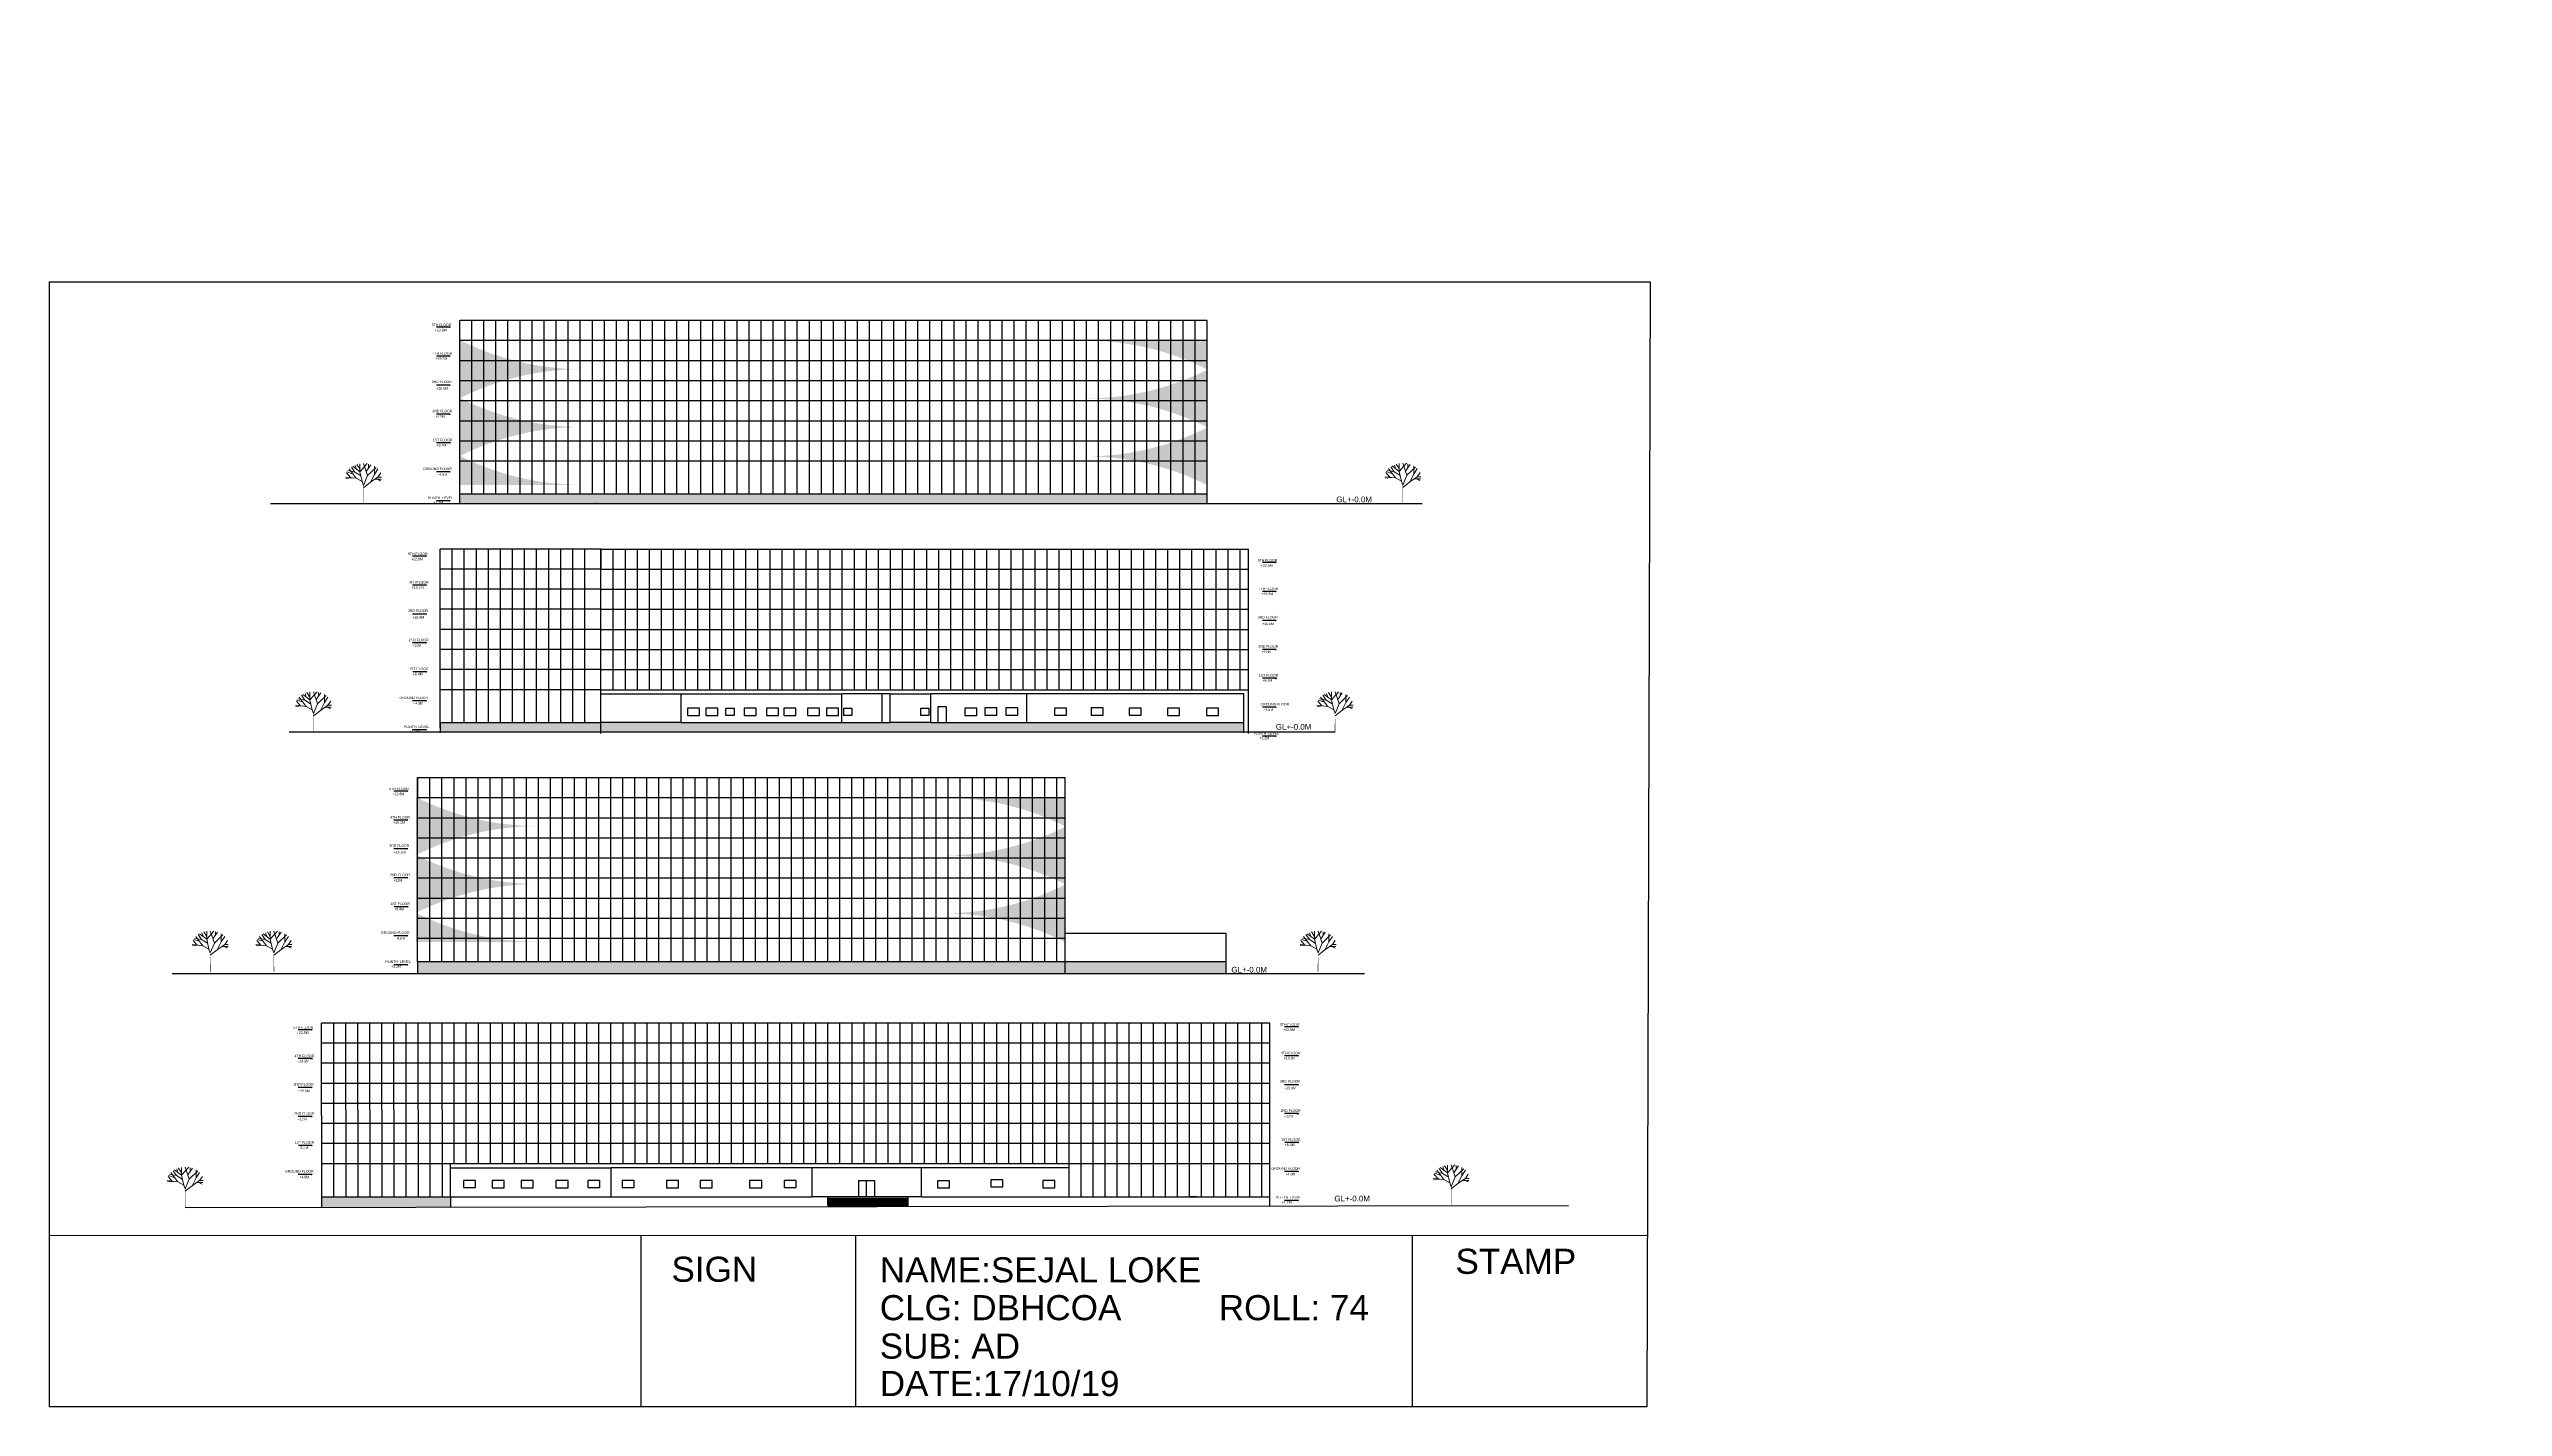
# Model space of a CAD drawing. Header units: millimetres. Extents: x 587797 to 2274247, y 1711 to 439204.
# Drawn here: x 693798 to 999141, y 1711 to 170647 of the extents above; entities that cross this region are included whole.
import ezdxf

# ---------------------------------------------------------------- set-up
doc = ezdxf.new("R2010")
doc.units = ezdxf.units.MM
doc.layers.add('finiture', color=7, linetype='Continuous', lineweight=20)
doc.styles.get("Standard").update_dxf_attribs({"font": 'arial.ttf'})

# ---------------------------------------------------------------- blocks, each defined once
blk = doc.blocks.new('02ETRE03')
for p, q in [((-1.93, 9.47), (-2.67, 10.93)), ((-0.8, 9.6), (-2.4, 11.2)), ((-1.87, 11.47), (-1.6, 10.4)), ((-0.8, 10.4), (-1.46, 11.72)), ((-0.8, 9.6), (0.8, 12)), ((-0.8, 9.6), (-0.8, 11.92)), ((0.9, 8.45), (0, 12)), ((0.6, 9.67), (1.6, 11.67)), ((1.13, 11.8), (1.13, 10.88)), ((2.4, 8.8), (2.4, 11.2)), ((-1.62, 7.65), (-4, 8)), ((-2.53, 7.78), (-3.94, 7.6)), ((-2.9, 7.85), (-3.81, 9.22)), ((-2.45, 8.96), (-3.67, 9.53)), ((-1.93, 9.47), (-3.47, 9.93)), ((-1.62, 7.65), (-3.2, 10.4)), ((-0.64, 8.45), (-1.93, 9.47)), ((-0.3, 6.65), (-1.62, 7.65)), ((-0.3, 6.65), (-0.8, 9.6)), ((0, 5.54), (-0.3, 6.65)), ((0, 5.54), (0.9, 8.45)), ((0, 4.87), (1.52, 6.49)), ((0.9, 8.45), (2.8, 10.84)), ((1.52, 6.49), (2.4, 8.8)), ((1.52, 6.49), (3.2, 8)), ((2.4, 8.8), (3.2, 10.4)), ((2.64, 7.42), (3.93, 7.4)), ((3.2, 8), (3.81, 9.22)), ((3.2, 8), (4, 8)), ((3.2, 7.37), (3.8, 6.93))]:
    blk.add_line(p, q)
blk.add_lwpolyline([(0, 0, 0.133, 0.0333, 0), (0, 5.54, 0.0333, 0.0333, 0)], format="xyseb")

msp = doc.modelspace()

# ---------------------------------------------------------------- hatches: boundary and pattern name
h = msp.add_hatch()
h.set_pattern_fill('AR-SAND', color=256, scale=21)
h.set_pattern_definition([(37.5, (2622892.4, -865534), (-33.60066, 1027.7678), [0, -810.768, 0, -906.78, 0, -866.775]), (7.5, (2622892.4, -865534), (943.9989, 1505.3327), [0, -437.388, 0, -730.758, 0, -280.035]), (327.5, (2622236.4, -865534), (1661.08398, 3.0181), [0, -266.7, 0, -960.12, 0, -1253.49]), (317.5, (2622236.4, -865534), (1603.46855, 468.1516), [0, -133.35, 0, -629.412, 0, -720.09])])
h.paths.add_polyline_path([(842464.694, 86846.679), (815464.694, 86846.679), (803464.694, 86846.679), (798464.694, 86846.679), (797464.694, 86846.679), (792464.694, 86846.679), (787464.694, 86846.679), (782464.694, 86846.679), (779464.694, 86846.679), (777464.694, 86846.679), (772464.694, 86846.679), (762464.694, 86846.679), (742464.694, 86846.679), (742464.694, 85589.732), (842464.694, 85589.732)])
h.paths.add_polyline_path([(856589.385, 147345.694), (861384.083, 147345.694), (861384.083, 148444.691), (856589.385, 148444.691)], flags=9)
h.paths.add_polyline_path([(845737.25, 41944.691), (850531.949, 41944.691), (850531.949, 43043.688), (845737.25, 43043.688)], flags=9)
h.paths.add_polyline_path([(846269.409, 85777.225), (851064.108, 85777.225), (851064.108, 86876.221), (846269.409, 86876.221)], flags=9)
h.paths.add_polyline_path([(838947.757, 118370.657), (843742.456, 118370.657), (843742.456, 119469.653), (838947.757, 119469.653)], flags=9)
h.paths.add_polyline_path([(733669.508, 63315.885), (735292.134, 63315.885), (735292.134, 63793.015), (733669.508, 63793.015)], flags=9)
h.paths.add_polyline_path([(732219.946, 46055.322), (735935.104, 46055.322), (735935.104, 46538.827), (732219.946, 46538.827)], flags=9)
h.paths.add_polyline_path([(733739.008, 59780.385), (735361.634, 59780.385), (735361.634, 60257.515), (733739.008, 60257.515)], flags=9)
h.paths.add_polyline_path([(733819.508, 56062.885), (735442.134, 56062.885), (735442.134, 56540.015), (733819.508, 56540.015)], flags=9)
h.paths.add_polyline_path([(733777.836, 52571.025), (735034.885, 52571.025), (735034.885, 53040.187), (733777.836, 53040.187)], flags=9)
h.paths.add_polyline_path([(733866.008, 49010.885), (735246.616, 49010.885), (735246.616, 49488.015), (733866.008, 49488.015)], flags=9)
h.paths.add_polyline_path([(733974.008, 45357.885), (735354.616, 45357.885), (735354.616, 45835.015), (733974.008, 45835.015)], flags=9)
h.paths.add_polyline_path([(733494.836, 41867.525), (734872.788, 41867.525), (734872.788, 42336.687), (733494.836, 42336.687)], flags=9)
h.paths.add_polyline_path([(733261.946, 63958.322), (735865.181, 63958.322), (735865.181, 64441.827), (733261.946, 64441.827)], flags=9)
h.paths.add_polyline_path([(733387.946, 60411.322), (735991.181, 60411.322), (735991.181, 60894.827), (733387.946, 60894.827)], flags=9)
h.paths.add_polyline_path([(733269.393, 56889.057), (735921.18, 56889.057), (735921.18, 57372.88), (733269.393, 57372.88)], flags=9)
h.paths.add_polyline_path([(733352.946, 53243.822), (736004.627, 53243.822), (736004.627, 53727.327), (733352.946, 53727.327)], flags=9)
h.paths.add_polyline_path([(733405.446, 49644.822), (735984.67, 49644.822), (735984.67, 50128.327), (733405.446, 50128.327)], flags=9)
h.paths.add_polyline_path([(732783.602, 42446.078), (736083.568, 42446.078), (736083.568, 42913.647), (732783.602, 42913.647)], flags=9)
h.paths.add_polyline_path([(738774.224, 106959.898), (740396.85, 106959.898), (740396.85, 107437.028), (738774.224, 107437.028)], flags=9)
h.paths.add_polyline_path([(737324.662, 89699.336), (741039.82, 89699.336), (741039.82, 90182.841), (737324.662, 90182.841)], flags=9)
h.paths.add_polyline_path([(738843.724, 103424.398), (740466.35, 103424.398), (740466.35, 103901.528), (738843.724, 103901.528)], flags=9)
h.paths.add_polyline_path([(738924.224, 99706.898), (740546.85, 99706.898), (740546.85, 100184.028), (738924.224, 100184.028)], flags=9)
h.paths.add_polyline_path([(738882.552, 96215.038), (740139.602, 96215.038), (740139.602, 96684.2), (738882.552, 96684.2)], flags=9)
h.paths.add_polyline_path([(738970.724, 92654.898), (740351.332, 92654.898), (740351.332, 93132.028), (738970.724, 93132.028)], flags=9)
h.paths.add_polyline_path([(739078.724, 89001.898), (740459.332, 89001.898), (740459.332, 89479.028), (739078.724, 89479.028)], flags=9)
h.paths.add_polyline_path([(738599.552, 85511.538), (739977.504, 85511.538), (739977.504, 85980.7), (738599.552, 85980.7)], flags=9)
h.paths.add_polyline_path([(738366.662, 107602.336), (740969.897, 107602.336), (740969.897, 108085.841), (738366.662, 108085.841)], flags=9)
h.paths.add_polyline_path([(738492.662, 104055.336), (741095.897, 104055.336), (741095.897, 104538.841), (738492.662, 104538.841)], flags=9)
h.paths.add_polyline_path([(738374.109, 100533.07), (741025.896, 100533.07), (741025.896, 101016.894), (738374.109, 101016.894)], flags=9)
h.paths.add_polyline_path([(738457.662, 96887.836), (741109.343, 96887.836), (741109.343, 97371.341), (738457.662, 97371.341)], flags=9)
h.paths.add_polyline_path([(738510.162, 93288.836), (741089.386, 93288.836), (741089.386, 93772.341), (738510.162, 93772.341)], flags=9)
h.paths.add_polyline_path([(737888.318, 86090.091), (741188.284, 86090.091), (741188.284, 86557.66), (737888.318, 86557.66)], flags=9)
h.paths.add_polyline_path([(832676.364, 139685.497), (834298.99, 139685.497), (834298.99, 140162.628), (832676.364, 140162.628)], flags=9)
h.paths.add_polyline_path([(831226.801, 122424.935), (834941.959, 122424.935), (834941.959, 122908.44), (831226.801, 122908.44)], flags=9)
h.paths.add_polyline_path([(832745.864, 136149.997), (834368.49, 136149.997), (834368.49, 136627.128), (832745.864, 136627.128)], flags=9)
h.paths.add_polyline_path([(832826.364, 132432.497), (834448.99, 132432.497), (834448.99, 132909.628), (832826.364, 132909.628)], flags=9)
h.paths.add_polyline_path([(832784.692, 128940.637), (834041.741, 128940.637), (834041.741, 129409.799), (832784.692, 129409.799)], flags=9)
h.paths.add_polyline_path([(832872.864, 125380.497), (834253.471, 125380.497), (834253.471, 125857.628), (832872.864, 125857.628)], flags=9)
h.paths.add_polyline_path([(832980.864, 121727.497), (834361.471, 121727.497), (834361.471, 122204.628), (832980.864, 122204.628)], flags=9)
h.paths.add_polyline_path([(832501.692, 118237.137), (833879.643, 118237.137), (833879.643, 118706.299), (832501.692, 118706.299)], flags=9)
h.paths.add_polyline_path([(832268.801, 140327.935), (834872.036, 140327.935), (834872.036, 140811.44), (832268.801, 140811.44)], flags=9)
h.paths.add_polyline_path([(832394.801, 136780.935), (834998.036, 136780.935), (834998.036, 137264.44), (832394.801, 137264.44)], flags=9)
h.paths.add_polyline_path([(832276.248, 133258.669), (834928.035, 133258.669), (834928.035, 133742.493), (832276.248, 133742.493)], flags=9)
h.paths.add_polyline_path([(832359.801, 129613.435), (835011.482, 129613.435), (835011.482, 130096.94), (832359.801, 130096.94)], flags=9)
h.paths.add_polyline_path([(832412.301, 126014.435), (834991.525, 126014.435), (834991.525, 126497.94), (832412.301, 126497.94)], flags=9)
h.paths.add_polyline_path([(831790.457, 118815.69), (835090.424, 118815.69), (835090.424, 119283.259), (831790.457, 119283.259)], flags=9)
h.paths.add_polyline_path([(752315.638, 169521.341), (753938.264, 169521.341), (753938.264, 169998.472), (752315.638, 169998.472)], flags=9)
h.paths.add_polyline_path([(750866.075, 152260.779), (754581.233, 152260.779), (754581.233, 152744.284), (750866.075, 152744.284)], flags=9)
h.paths.add_polyline_path([(752385.138, 165985.841), (754007.764, 165985.841), (754007.764, 166462.972), (752385.138, 166462.972)], flags=9)
h.paths.add_polyline_path([(752465.638, 162268.341), (754088.264, 162268.341), (754088.264, 162745.472), (752465.638, 162745.472)], flags=9)
h.paths.add_polyline_path([(752423.966, 158776.481), (753681.015, 158776.481), (753681.015, 159245.644), (752423.966, 159245.644)], flags=9)
h.paths.add_polyline_path([(752512.138, 155216.341), (753892.746, 155216.341), (753892.746, 155693.472), (752512.138, 155693.472)], flags=9)
h.paths.add_polyline_path([(752620.138, 151563.341), (754000.746, 151563.341), (754000.746, 152040.472), (752620.138, 152040.472)], flags=9)
h.paths.add_polyline_path([(752140.966, 148072.981), (753518.918, 148072.981), (753518.918, 148542.144), (752140.966, 148542.144)], flags=9)
h.paths.add_polyline_path([(751908.075, 170163.779), (754511.31, 170163.779), (754511.31, 170647.284), (751908.075, 170647.284)], flags=9)
h.paths.add_polyline_path([(752034.075, 166616.779), (754637.31, 166616.779), (754637.31, 167100.284), (752034.075, 167100.284)], flags=9)
h.paths.add_polyline_path([(751915.522, 163094.513), (754567.309, 163094.513), (754567.309, 163578.337), (751915.522, 163578.337)], flags=9)
h.paths.add_polyline_path([(751999.075, 159449.279), (754650.756, 159449.279), (754650.756, 159932.784), (751999.075, 159932.784)], flags=9)
h.paths.add_polyline_path([(752051.575, 155850.279), (754630.8, 155850.279), (754630.8, 156333.784), (752051.575, 156333.784)], flags=9)
h.paths.add_polyline_path([(751429.731, 148651.535), (754729.698, 148651.535), (754729.698, 149119.103), (751429.731, 149119.103)], flags=9)
h.paths.add_polyline_path([(950382.954, 15611.11), (962614.758, 15611.11), (962614.758, 17801.084), (950382.954, 17801.084)], flags=9)
h.paths.add_polyline_path([(950739.9, 11464.552), (964391.747, 11464.552), (964391.747, 13653.082), (950739.9, 13653.082)], flags=9)
h.paths.add_polyline_path([(950082.299, 19638.907), (970310.803, 19638.907), (970310.803, 21828.88), (950082.299, 21828.88)], flags=9)
h.paths.add_polyline_path([(950353.746, 24010.99), (970361.857, 24010.99), (970361.857, 26200.964), (950353.746, 26200.964)], flags=9)
h.paths.add_polyline_path([(993828.512, 23296.485), (999140.927, 23296.485), (999140.927, 25357.195), (993828.512, 25357.195)], flags=9)
h.paths.add_polyline_path([(938281.453, 23304.995), (942196.869, 23304.995), (942196.869, 25365.704), (938281.453, 25365.704)], flags=9)
h = msp.add_hatch()
h.set_pattern_fill('AR-B816C', color=256, scale=30, angle=180)
h.set_pattern_definition([(180, (1636387.76, -953291.47), (-240, -240), [468.75, -11.25]), (180, (1636627.76, -953302.72), (-240, -240), [468.75, -11.25]), (270, (1636387.76, -953291.47), (240, -240), [-251.25, 228.75]), (270, (1636399, -953291.47), (240, -240), [-251.25, 228.75])])
h.paths.add_polyline_path([(744949.874, 120026.53), (744949.874, 120026.53, 0.1154563791), (759949.873, 116426.53), (744949.874, 116426.53)])
h.paths.add_polyline_path([(744949.874, 127226.53, 0.1154563876), (759949.874, 123626.53, 0.1154563876), (744949.874, 120026.53)])
h.paths.add_polyline_path([(759949.874, 130826.53, 0.1154563876), (744949.874, 127226.53), (744949.874, 134426.53, 0.1154563876)])
h = msp.add_hatch()
h.set_pattern_fill('AR-B816C', color=256, scale=30)
h.set_pattern_definition([(0, (-53483.9, 1204091.98), (240, 240), [468.75, -11.25]), (0, (-53723.9, 1204103.23), (240, 240), [468.75, -11.25]), (90, (-53483.9, 1204091.98), (-240, 240), [-251.25, 228.75]), (90, (-53495.15, 1204091.98), (-240, 240), [-251.25, 228.75])])
h.paths.add_polyline_path([(837953.989, 130773.978), (837953.989, 130773.978, 0.1154563791), (822953.99, 134373.978), (837953.989, 134373.978)])
h.paths.add_polyline_path([(837953.989, 123573.978, 0.1154563876), (822953.989, 127173.978, 0.1154563876), (837953.989, 130773.978)])
h.paths.add_polyline_path([(822953.989, 119973.978, 0.1154563876), (837953.989, 123573.978), (837953.989, 116373.978, 0.1154563876)])
h = msp.add_hatch()
h.set_pattern_fill('AR-SAND', color=256, scale=20)
h.set_pattern_definition([(37.5, (-3522270.85, -897069.45), (-32.00063, 978.82647), [0, -772.16, 0, -863.6, 0, -825.5]), (7.5, (-3522270.8, -897069.4), (899.04657, 1433.6502), [0, -416.56, 0, -695.96, 0, -266.7]), (327.5, (-3522895.7, -897069.45), (1581.98474, 2.87437), [0, -254, 0, -914.4, 0, -1193.8]), (317.5, (-3522895.7, -897069.4), (1527.1129, 445.85865), [0, -127, 0, -599.44, 0, -685.8])])
h.paths.add_polyline_path([(837902.19, 115272.157), (803902.19, 115272.157), (787902.19, 115272.157), (782902.19, 115272.157), (778902.19, 115272.157), (744902.19, 115272.157), (744902.19, 114072.157), (837902.19, 114072.157)])
h.paths.add_polyline_path([(820246.668, 57069.53), (739646.668, 57069.53), (739646.668, 55635.831), (820246.668, 55635.831)])
h.paths.add_polyline_path([(840246.668, 57069.53), (820246.668, 57069.53), (820246.668, 55635.831), (840246.668, 55635.831)])
h.paths.add_polyline_path([(743745.34, 27861.371), (727724.136, 27855.279), (727724.64, 26531.359), (743747.433, 26557.063)])
h = msp.add_hatch()
h.set_pattern_fill('AR-SAND', color=256, scale=330)
h.set_pattern_definition([(37.5, (-3110576, -1198644), (-528.01, 16150.637), [0, -12740.64, 0, -14249.4, 0, -13620.75]), (7.5, (-3110576, -1198644), (14834.27, 23655.23), [0, -6873.24, 0, -11483.34, 0, -4400.55]), (327.5, (-3120886, -1198644), (26102.75, 47.427), [0, -4191, 0, -15087.6, 0, -19697.7]), (317.5, (-3120886, -1198644), (25197.36, 7356.67), [0, -2095.5, 0, -9890.76, 0, -11315.7])])
h.paths.add_polyline_path([(837902.19, 114072.157), (837902.19, 115272.157), (803902.19, 115272.157), (787902.19, 115272.157), (782902.19, 115272.157), (778902.19, 115272.157), (744902.19, 115272.157), (744902.19, 114072.157)])
h = msp.add_hatch()
h.set_pattern_fill('AR-B816C', color=256, scale=30, angle=180)
h.set_pattern_definition([(180, (1630910.67, -1010144.1), (-240, -240), [468.75, -11.25]), (180, (1631150.67, -1010155.35), (-240, -240), [468.75, -11.25]), (270, (1630910.67, -1010144.1), (240, -240), [-251.25, 228.75]), (270, (1630921.92, -1010144.1), (240, -240), [-251.25, 228.75])])
h.paths.add_polyline_path([(739472.784, 63173.904), (739472.784, 63173.904, 0.1154563791), (754472.783, 59573.904), (739472.784, 59573.904)])
h.paths.add_polyline_path([(739472.784, 70373.904, 0.1154563876), (754472.784, 66773.904, 0.1154563876), (739472.784, 63173.904)])
h.paths.add_polyline_path([(754472.784, 73973.904, 0.1154563876), (739472.784, 70373.904), (739472.784, 77573.904, 0.1154563876)])
h = msp.add_hatch()
h.set_pattern_fill('AR-B816C', color=256, scale=30)
h.set_pattern_definition([(0, (-71139.42, 1147239.35), (240, 240), [468.75, -11.25]), (0, (-71379.42, 1147250.6), (240, 240), [468.75, -11.25]), (90, (-71139.42, 1147239.35), (-240, 240), [-251.25, 228.75]), (90, (-71150.67, 1147239.35), (-240, 240), [-251.25, 228.75])])
h.paths.add_polyline_path([(820298.467, 73921.352), (820298.467, 73921.352, 0.1154563791), (805298.468, 77521.352), (820298.467, 77521.352)])
h.paths.add_polyline_path([(820298.467, 66721.352, 0.1154563876), (805298.467, 70321.352, 0.1154563876), (820298.467, 73921.352)])
h.paths.add_polyline_path([(805298.467, 63121.352, 0.1154563876), (820298.467, 66721.352), (820298.467, 59521.352, 0.1154563876)])

# ---------------------------------------------------------------- linework, layer by layer
for p, q in [((693798.271, 141700.138), (693824.454, 1711.06)), ((693798.271, 141700.138), (893011.295, 141700.138)), ((893011.295, 141700.138), (892612.352, 1711.06)), ((741988.302, 136083.657), (743717.802, 136083.657)), ((743623.302, 135999.157), (743536.802, 136083.657)), ((743717.802, 136083.657), (743623.302, 135999.157)), ((744902.19, 114072.157), (744902.19, 136872.157)), ((837902.19, 136872.157), (744902.19, 136872.157)), ((837902.19, 134372.157), (744902.19, 134372.157)), ((746402.19, 115272.157), (746402.19, 136872.157)), ((747902.19, 115272.157), (747902.19, 136872.157)), ((749402.19, 115272.157), (749402.19, 136872.157)), ((750902.19, 115272.157), (750902.19, 136872.157)), ((752402.19, 115272.157), (752402.19, 136872.157)), ((753902.19, 115272.157), (753902.19, 136872.157)), ((755402.19, 115272.157), (755402.19, 136872.157)), ((756902.19, 115272.157), (756902.19, 136872.157)), ((758402.19, 115272.157), (758402.19, 136872.157)), ((759902.19, 115272.157), (759902.19, 136872.157)), ((761402.19, 115272.157), (761402.19, 136872.157)), ((762902.19, 115272.157), (762902.19, 136872.157)), ((764402.19, 115272.157), (764402.19, 136872.157)), ((765902.19, 115272.157), (765902.19, 136872.157)), ((767402.19, 115272.157), (767402.19, 136872.157)), ((768902.19, 115272.157), (768902.19, 136872.157)), ((770402.19, 115272.157), (770402.19, 136872.157)), ((771902.19, 115272.157), (771902.19, 136872.157)), ((773402.19, 115272.157), (773402.19, 136872.157)), ((774902.19, 115272.157), (774902.19, 136872.157)), ((776402.19, 115272.157), (776402.19, 136872.157)), ((777902.19, 115272.157), (777902.19, 136872.157)), ((779402.19, 115272.157), (779402.19, 136872.157)), ((780902.19, 115272.157), (780902.19, 136872.157)), ((782402.19, 115272.157), (782402.19, 136872.157)), ((783902.19, 115272.157), (783902.19, 136872.157)), ((785402.19, 115272.157), (785402.19, 136872.157)), ((786902.19, 115272.157), (786902.19, 136872.157)), ((788402.19, 115272.157), (788402.19, 136872.157)), ((789902.19, 115272.157), (789902.19, 136872.157)), ((791402.19, 115272.157), (791402.19, 136872.157)), ((792902.19, 115272.157), (792902.19, 136872.157)), ((794402.19, 115272.157), (794402.19, 136872.157)), ((795902.19, 115272.157), (795902.19, 136872.157)), ((797402.19, 115272.157), (797402.19, 136872.157)), ((798902.19, 115272.157), (798902.19, 136872.157)), ((800402.19, 115272.157), (800402.19, 136872.157)), ((801902.19, 115272.157), (801902.19, 136872.157)), ((803402.19, 115272.157), (803402.19, 136872.157)), ((804902.19, 115272.157), (804902.19, 136872.157)), ((806402.19, 115272.157), (806402.19, 136872.157)), ((807902.19, 115272.157), (807902.19, 136872.157)), ((809402.19, 115272.157), (809402.19, 136872.157)), ((810902.19, 115272.157), (810902.19, 136872.157)), ((812402.19, 115272.157), (812402.19, 136872.157)), ((813902.19, 115272.157), (813902.19, 136872.157)), ((815402.19, 115272.157), (815402.19, 136872.157)), ((816902.19, 115272.157), (816902.19, 136872.157)), ((818402.19, 115272.157), (818402.19, 136872.157)), ((819902.19, 115272.157), (819902.19, 136872.157)), ((821402.19, 115272.157), (821402.19, 136872.157)), ((822902.19, 115272.157), (822902.19, 136872.157)), ((824402.19, 115272.157), (824402.19, 136872.157)), ((825902.19, 115272.157), (825902.19, 136872.157)), ((827402.19, 115272.157), (827402.19, 136872.157)), ((828902.19, 115272.157), (828902.19, 136872.157)), ((830402.19, 115272.157), (830402.19, 136872.157)), ((831902.19, 115272.157), (831902.19, 136872.157)), ((833402.19, 115272.157), (833402.19, 136872.157)), ((834902.19, 115272.157), (834902.19, 136872.157)), ((836402.19, 115272.157), (836402.19, 136872.157)), ((837902.19, 114072.157), (837902.19, 136872.157)), ((741988.302, 132483.657), (743717.802, 132483.657)), ((743623.302, 132399.157), (743536.802, 132483.657)), ((743717.802, 132483.657), (743623.302, 132399.157)), ((837902.19, 131872.157), (744902.19, 131872.157)), ((741988.302, 128883.657), (743717.802, 128883.657)), ((743623.302, 128799.157), (743536.802, 128883.657)), ((743717.802, 128883.657), (743623.302, 128799.157)), ((837902.19, 129372.157), (744902.19, 129372.157)), ((741988.302, 125283.657), (743717.802, 125283.657)), ((743623.302, 125199.157), (743536.802, 125283.657)), ((743717.802, 125283.657), (743623.302, 125199.157)), ((837902.19, 126872.157), (744902.19, 126872.157)), ((837902.19, 124372.157), (744902.19, 124372.157)), ((742010.802, 121683.657), (743740.302, 121683.657)), ((743645.802, 121599.157), (743559.302, 121683.657)), ((743740.302, 121683.657), (743645.802, 121599.157)), ((837902.19, 121872.157), (744902.19, 121872.157)), ((837902.19, 119372.157), (744902.19, 119372.157)), ((741988.302, 118083.657), (743717.802, 118083.657)), ((743629.419, 117993.181), (743536.802, 118083.657)), ((743717.802, 118083.657), (743629.419, 117993.181)), ((864655.12, 114072.157), (721343.047, 114072.157)), ((741988.302, 114483.657), (743717.802, 114483.657)), ((743629.419, 114393.181), (743536.802, 114483.657)), ((743717.802, 114483.657), (743629.419, 114393.181)), ((778902.19, 115272.157), (744902.19, 115272.157)), ((782902.19, 115272.157), (778902.19, 115272.157)), ((787902.19, 115272.157), (782902.19, 115272.157)), ((803902.19, 115272.157), (787902.19, 115272.157)), ((837902.19, 115272.157), (803902.19, 115272.157)), ((739035.746, 107601.232), (740765.246, 107601.232)), ((740670.746, 107516.732), (740584.246, 107601.232)), ((740765.246, 107601.232), (740670.746, 107516.732)), ((762464.694, 108446.679), (742464.694, 108446.679)), ((742464.694, 86846.679), (742464.694, 108446.679)), ((743964.694, 86846.679), (743964.694, 108446.679)), ((745464.694, 86846.679), (745464.694, 108446.679)), ((746964.694, 86846.679), (746964.694, 108446.679)), ((748464.694, 86846.679), (748464.694, 108446.679)), ((749964.694, 86846.679), (749964.694, 108446.679)), ((751464.694, 86846.679), (751464.694, 108446.679)), ((752964.694, 86846.679), (752964.694, 108446.679)), ((754464.694, 86846.679), (754464.694, 108446.679)), ((755964.694, 86846.679), (755964.694, 108446.679)), ((757464.694, 86846.679), (757464.694, 108446.679)), ((758964.694, 86846.679), (758964.694, 108446.679)), ((760464.694, 86846.679), (760464.694, 108446.679)), ((762464.694, 104846.679), (762464.694, 108446.679)), ((762464.694, 85496.679), (762464.694, 108446.679)), ((762464.694, 108446.679), (843064.694, 108446.679)), ((762464.694, 108446.679), (763464.694, 108446.679)), ((762464.694, 108446.679), (763964.694, 108446.679)), ((762464.694, 108446.679), (762464.694, 106946.679)), ((762464.694, 108446.679), (762464.694, 106446.679)), ((762464.694, 108446.679), (762464.694, 105946.679)), ((763964.694, 108446.679), (763964.694, 90946.679)), ((765464.694, 108446.679), (765464.694, 90946.679)), ((766964.694, 108446.679), (766964.694, 90946.679)), ((768464.694, 108446.679), (768464.694, 90946.679)), ((769964.694, 108446.679), (769964.694, 90946.679)), ((771464.694, 108446.679), (771464.694, 90946.679)), ((772964.694, 108446.679), (772964.694, 90946.679)), ((774464.694, 108446.679), (774464.694, 90946.679)), ((775964.694, 108446.679), (775964.694, 90946.679)), ((777464.694, 108446.679), (777464.694, 90946.679)), ((778964.694, 108446.679), (778964.694, 90946.679)), ((780464.694, 108446.679), (780464.694, 90946.679)), ((781964.694, 108446.679), (781964.694, 90946.679)), ((783464.694, 108446.679), (783464.694, 90946.679)), ((784964.694, 108446.679), (784964.694, 90946.679)), ((786464.694, 108446.679), (786464.694, 90946.679)), ((787964.694, 108446.679), (787964.694, 90946.679)), ((789464.694, 108446.679), (789464.694, 90946.679)), ((790964.694, 108446.679), (790964.694, 90946.679)), ((792464.694, 108446.679), (792464.694, 90946.679)), ((793964.694, 108446.679), (793964.694, 90946.679)), ((795464.694, 108446.679), (795464.694, 90946.679)), ((796964.694, 108446.679), (796964.694, 90946.679)), ((798464.694, 108446.679), (798464.694, 90946.679)), ((799964.694, 108446.679), (799964.694, 90946.679)), ((801464.694, 108446.679), (801464.694, 90946.679)), ((802964.694, 108446.679), (802964.694, 90946.679)), ((804464.694, 108446.679), (804464.694, 90946.679)), ((805964.694, 108446.679), (805964.694, 90946.679)), ((807464.694, 108446.679), (807464.694, 90946.679)), ((808964.694, 108446.679), (808964.694, 90946.679)), ((810464.694, 108446.679), (810464.694, 90946.679)), ((811964.694, 108446.679), (811964.694, 90946.679)), ((813464.694, 108446.679), (813464.694, 90946.679)), ((814964.694, 108446.679), (814964.694, 90946.679)), ((816464.694, 108446.679), (816464.694, 90946.679)), ((817964.694, 108446.679), (817964.694, 90946.679)), ((819464.694, 108446.679), (819464.694, 90946.679)), ((820964.694, 108446.679), (820964.694, 90946.679)), ((822464.694, 108446.679), (822464.694, 90946.679)), ((823964.694, 108446.679), (823964.694, 90946.679)), ((825464.694, 108446.679), (825464.694, 90946.679)), ((826964.694, 108446.679), (826964.694, 90946.679)), ((828464.694, 108446.679), (828464.694, 90946.679)), ((829964.694, 108446.679), (829964.694, 90946.679)), ((831464.694, 108446.679), (831464.694, 90946.679)), ((832964.694, 108446.679), (832964.694, 90946.679)), ((834464.694, 108446.679), (834464.694, 90946.679)), ((835964.694, 108446.679), (835964.694, 90946.679)), ((837464.694, 108446.679), (837464.694, 90946.679)), ((838964.694, 108446.679), (838964.694, 90946.679)), ((840464.694, 108446.679), (840464.694, 90946.679)), ((841964.694, 108446.679), (841964.694, 90946.679)), ((843064.694, 85646.679), (843064.694, 108446.679)), ((739035.746, 104001.232), (740765.246, 104001.232)), ((740670.746, 103916.732), (740584.246, 104001.232)), ((740765.246, 104001.232), (740670.746, 103916.732)), ((762464.694, 105946.679), (742464.694, 105946.679)), ((762464.694, 105946.679), (843064.694, 105946.679)), ((762464.694, 101246.679), (762464.694, 104846.679)), ((844771.516, 106801.329), (846501.016, 106801.329)), ((846406.516, 106716.829), (846320.016, 106801.329)), ((846501.016, 106801.329), (846406.516, 106716.829)), ((762464.694, 103446.679), (742464.694, 103446.679)), ((762464.694, 100946.679), (742464.694, 100946.679)), ((762464.694, 103446.679), (843064.694, 103446.679)), ((762464.694, 97646.679), (762464.694, 101246.679)), ((762464.694, 100946.679), (843064.694, 100946.679)), ((844771.516, 103201.329), (846501.016, 103201.329)), ((846406.516, 103116.829), (846320.016, 103201.329)), ((846501.016, 103201.329), (846406.516, 103116.829)), ((739035.746, 100401.232), (740765.246, 100401.232)), ((740670.746, 100316.732), (740584.246, 100401.232)), ((740765.246, 100401.232), (740670.746, 100316.732)), ((762464.694, 98446.679), (742464.694, 98446.679)), ((762464.694, 98446.679), (843064.694, 98446.679)), ((762464.694, 98446.679), (843064.694, 98446.679)), ((844771.516, 99601.329), (846501.016, 99601.329)), ((846406.516, 99516.829), (846320.016, 99601.329)), ((846501.016, 99601.329), (846406.516, 99516.829)), ((739035.746, 96801.232), (740765.246, 96801.232)), ((740670.746, 96716.732), (740584.246, 96801.232)), ((740765.246, 96801.232), (740670.746, 96716.732)), ((762464.694, 95946.679), (742464.694, 95946.679)), ((762464.694, 94046.679), (762464.694, 97646.679)), ((762464.694, 95946.679), (843064.694, 95946.679)), ((844771.516, 96001.329), (846501.016, 96001.329)), ((846406.516, 95916.829), (846320.016, 96001.329)), ((846501.016, 96001.329), (846406.516, 95916.829)), ((739058.246, 93201.232), (740787.746, 93201.232)), ((740693.246, 93116.732), (740606.746, 93201.232)), ((740787.746, 93201.232), (740693.246, 93116.732)), ((762464.694, 93446.679), (742464.694, 93446.679)), ((762464.694, 90446.679), (762464.694, 94046.679)), ((762464.694, 93446.679), (843064.694, 93446.679)), ((844794.016, 92401.329), (846523.516, 92401.329)), ((846429.016, 92316.829), (846342.516, 92401.329)), ((846523.516, 92401.329), (846429.016, 92316.829)), ((739035.746, 89601.232), (740765.246, 89601.232)), ((740676.863, 89510.757), (740584.246, 89601.232)), ((740765.246, 89601.232), (740676.863, 89510.757)), ((762464.694, 90946.679), (742464.694, 90946.679)), ((762464.694, 90946.679), (843064.694, 90946.679)), ((762464.694, 86846.679), (762464.694, 90446.679)), ((762464.694, 90446.679), (792464.694, 90446.679)), ((762464.694, 86846.679), (762464.694, 90446.679)), ((772464.694, 86846.679), (772464.694, 90446.679)), ((773232.405, 88646.679), (773232.405, 87746.679)), ((774732.405, 88646.679), (773232.405, 88646.679)), ((774732.405, 87746.679), (774732.405, 88646.679)), ((775503.226, 88646.679), (775503.226, 87746.679)), ((777003.226, 88646.679), (775503.226, 88646.679)), ((777003.226, 87746.679), (777003.226, 88646.679)), ((778028.194, 87750.898), (778028.194, 88650.898)), ((778028.194, 88650.898), (779028.194, 88650.898)), ((779028.194, 88650.898), (779028.194, 87750.898)), ((780300.455, 88646.679), (780300.455, 87746.679)), ((781800.455, 88646.679), (780300.455, 88646.679)), ((781800.455, 87746.679), (781800.455, 88646.679)), ((783049.932, 88646.679), (783049.932, 87746.679)), ((784549.932, 88646.679), (783049.932, 88646.679)), ((784549.932, 87746.679), (784549.932, 88646.679)), ((785235.851, 88646.679), (785235.851, 87746.679)), ((786735.851, 88646.679), (785235.851, 88646.679)), ((786735.851, 87746.679), (786735.851, 88646.679)), ((788156.103, 88646.679), (788156.103, 87746.679)), ((789656.103, 88646.679), (788156.103, 88646.679)), ((789656.103, 87746.679), (789656.103, 88646.679)), ((790546.953, 88646.679), (790546.953, 87746.679)), ((792046.953, 88646.679), (790546.953, 88646.679)), ((792046.953, 87746.679), (792046.953, 88646.679)), ((792464.694, 86846.679), (792464.694, 90446.679)), ((797464.694, 90446.679), (792464.694, 90446.679)), ((792695.986, 87745.015), (792695.986, 88645.015)), ((792695.986, 88645.015), (793695.986, 88645.015)), ((793695.986, 88645.015), (793695.986, 87745.015)), ((797464.694, 86846.679), (797464.694, 90446.679)), ((798464.694, 90446.679), (797464.694, 90446.679)), ((798464.694, 86846.679), (798464.694, 90446.679)), ((798464.694, 90446.679), (803464.694, 90446.679)), ((802259.169, 87750.898), (802259.169, 88650.898)), ((802259.169, 88650.898), (803259.169, 88650.898)), ((803259.169, 88650.898), (803259.169, 87750.898)), ((803464.694, 90446.679), (803464.694, 86846.679)), ((815464.694, 90446.679), (803464.694, 90446.679)), ((804413.225, 86859.128), (804413.225, 88859.128)), ((804413.225, 88859.128), (805413.225, 88859.128)), ((805413.225, 88859.128), (805413.225, 86859.128)), ((807756.328, 88650.15), (807756.328, 87750.15)), ((809256.328, 88650.15), (807756.328, 88650.15)), ((809256.328, 87750.15), (809256.328, 88650.15)), ((810231.02, 88668.329), (810231.02, 87768.329)), ((811731.02, 88668.329), (810231.02, 88668.329)), ((811731.02, 87768.329), (811731.02, 88668.329)), ((812851.282, 88668.329), (812851.282, 87768.329)), ((814351.282, 88668.329), (812851.282, 88668.329)), ((814351.282, 87768.329), (814351.282, 88668.329)), ((815464.694, 86846.679), (815464.694, 90446.679)), ((842464.694, 90446.679), (815464.694, 90446.679)), ((818892.279, 88664.154), (818892.279, 87764.154)), ((820392.279, 88664.154), (818892.279, 88664.154)), ((820392.279, 87764.154), (820392.279, 88664.154)), ((823450.582, 88668.329), (823450.582, 87768.329)), ((824950.582, 88668.329), (823450.582, 88668.329)), ((824950.582, 87768.329), (824950.582, 88668.329)), ((828211.887, 88664.154), (828211.887, 87764.154)), ((829711.887, 88664.154), (828211.887, 88664.154)), ((829711.887, 87764.154), (829711.887, 88664.154)), ((832963.212, 88635.897), (832963.212, 87735.897)), ((834463.212, 88635.897), (832963.212, 88635.897)), ((834463.212, 87735.897), (834463.212, 88635.897)), ((837802.535, 88639.273), (837802.535, 87739.273)), ((839302.535, 88639.273), (837802.535, 88639.273)), ((839302.535, 87739.273), (839302.535, 88639.273)), ((842464.694, 86846.679), (842464.694, 90446.679)), ((843064.694, 85496.679), (843064.694, 89096.679)), ((844771.516, 88801.329), (846501.016, 88801.329)), ((846412.632, 88710.854), (846320.016, 88801.329)), ((846501.016, 88801.329), (846412.632, 88710.854)), ((853814.824, 85646.679), (723669.154, 85646.679)), ((739035.746, 86001.232), (740765.246, 86001.232)), ((740676.863, 85910.757), (740584.246, 86001.232)), ((740765.246, 86001.232), (740676.863, 85910.757)), ((742464.694, 86246.679), (742464.694, 86846.679)), ((742464.694, 86846.679), (762464.694, 86846.679)), ((742464.694, 86846.679), (742464.694, 85589.732)), ((772464.694, 86846.679), (762464.694, 86846.679)), ((772464.694, 86846.679), (777464.694, 86846.679)), ((773232.405, 87746.679), (774732.405, 87746.679)), ((775503.226, 87746.679), (777003.226, 87746.679)), ((777464.694, 86846.679), (779464.694, 86846.679)), ((779028.194, 87750.898), (778028.194, 87750.898)), ((779464.694, 86846.679), (782464.694, 86846.679)), ((780300.455, 87746.679), (781800.455, 87746.679)), ((782464.694, 86846.679), (787464.694, 86846.679)), ((783049.932, 87746.679), (784549.932, 87746.679)), ((785235.851, 87746.679), (786735.851, 87746.679)), ((787464.694, 86846.679), (792464.694, 86846.679)), ((788156.103, 87746.679), (789656.103, 87746.679)), ((790546.953, 87746.679), (792046.953, 87746.679)), ((792464.694, 86846.679), (797464.694, 86846.679)), ((793695.986, 87745.015), (792695.986, 87745.015)), ((797464.694, 86846.679), (798464.694, 86846.679)), ((803464.694, 86846.679), (798464.694, 86846.679)), ((803259.169, 87750.898), (802259.169, 87750.898)), ((803464.694, 86846.679), (815464.694, 86846.679)), ((807756.328, 87750.15), (809256.328, 87750.15)), ((810231.02, 87768.329), (811731.02, 87768.329)), ((812851.282, 87768.329), (814351.282, 87768.329)), ((815464.694, 86846.679), (842464.694, 86846.679)), ((818892.279, 87764.154), (820392.279, 87764.154)), ((823450.582, 87768.329), (824950.582, 87768.329)), ((828211.887, 87764.154), (829711.887, 87764.154)), ((832963.212, 87735.897), (834463.212, 87735.897)), ((837802.535, 87739.273), (839302.535, 87739.273)), ((842464.694, 85589.732), (842464.694, 86846.679)), ((844771.516, 85201.329), (846501.016, 85201.329)), ((846412.632, 85110.854), (846320.016, 85201.329)), ((846501.016, 85201.329), (846412.632, 85110.854)), ((739646.668, 57069.53), (739646.668, 80019.53)), ((739646.668, 80019.53), (820246.668, 80019.53)), ((739646.668, 80019.53), (740646.668, 80019.53)), ((739646.668, 80019.53), (741146.668, 80019.53)), ((739646.668, 80019.53), (739646.668, 78519.53)), ((739646.668, 80019.53), (739646.668, 78019.53)), ((739646.668, 80019.53), (739646.668, 77519.53)), ((741146.668, 80019.53), (741146.668, 57069.53)), ((742646.668, 80019.53), (742646.668, 57069.53)), ((744146.668, 80019.53), (744146.668, 57069.53)), ((745646.668, 80019.53), (745646.668, 57069.53)), ((747146.668, 80019.53), (747146.668, 57069.53)), ((748646.668, 80019.53), (748646.668, 57069.53)), ((750146.668, 80019.53), (750146.668, 57069.53)), ((751646.668, 80019.53), (751646.668, 57069.53)), ((753146.668, 80019.53), (753146.668, 57069.53)), ((754646.668, 80019.53), (754646.668, 57069.53)), ((756146.668, 80019.53), (756146.668, 57069.53)), ((757646.668, 80019.53), (757646.668, 57069.53)), ((759146.668, 80019.53), (759146.668, 57069.53)), ((760646.668, 80019.53), (760646.668, 57069.53)), ((762146.668, 80019.53), (762146.668, 57069.53)), ((763646.668, 80019.53), (763646.668, 57069.53)), ((765146.668, 80019.53), (765146.668, 57069.53)), ((766646.668, 80019.53), (766646.668, 57069.53)), ((768146.668, 80019.53), (768146.668, 57069.53)), ((769646.668, 80019.53), (769646.668, 57069.53)), ((771146.668, 80019.53), (771146.668, 57069.53)), ((772646.668, 80019.53), (772646.668, 57069.53)), ((774146.668, 80019.53), (774146.668, 57069.53)), ((775646.668, 80019.53), (775646.668, 57069.53)), ((777146.668, 80019.53), (777146.668, 57069.53)), ((778646.668, 80019.53), (778646.668, 57069.53)), ((780146.668, 80019.53), (780146.668, 57069.53)), ((781646.668, 80019.53), (781646.668, 57069.53)), ((783146.668, 80019.53), (783146.668, 57069.53)), ((784646.668, 80019.53), (784646.668, 57069.53)), ((786146.668, 80019.53), (786146.668, 57069.53)), ((787646.668, 80019.53), (787646.668, 57069.53)), ((789146.668, 80019.53), (789146.668, 57069.53)), ((790646.668, 80019.53), (790646.668, 57069.53)), ((792146.668, 80019.53), (792146.668, 57069.53)), ((793646.668, 80019.53), (793646.668, 57069.53)), ((795146.668, 80019.53), (795146.668, 57069.53)), ((796646.668, 80019.53), (796646.668, 57069.53)), ((798146.668, 80019.53), (798146.668, 57069.53)), ((799646.668, 80019.53), (799646.668, 57069.53)), ((801146.668, 80019.53), (801146.668, 57069.53)), ((802646.668, 80019.53), (802646.668, 57069.53)), ((804146.668, 80019.53), (804146.668, 57069.53)), ((805646.668, 80019.53), (805646.668, 57069.53)), ((807146.668, 80019.53), (807146.668, 57069.53)), ((808646.668, 80019.53), (808646.668, 57069.53)), ((810146.668, 80019.53), (810146.668, 57069.53)), ((811646.668, 80019.53), (811646.668, 57069.53)), ((813146.668, 80019.53), (813146.668, 57069.53)), ((814646.668, 80019.53), (814646.668, 57069.53)), ((816146.668, 80019.53), (816146.668, 57069.53)), ((817646.668, 80019.53), (817646.668, 57069.53)), ((819146.668, 80019.53), (819146.668, 57069.53)), ((820246.668, 55635.831), (820246.668, 80019.53)), ((736718.106, 78374.18), (738447.606, 78374.18)), ((738353.106, 78289.68), (738266.606, 78374.18)), ((738447.606, 78374.18), (738353.106, 78289.68)), ((739646.668, 77519.53), (820246.668, 77519.53)), ((736718.106, 74774.18), (738447.606, 74774.18)), ((738353.106, 74689.68), (738266.606, 74774.18)), ((738447.606, 74774.18), (738353.106, 74689.68)), ((739646.668, 75019.53), (820246.668, 75019.53)), ((736718.106, 71174.18), (738447.606, 71174.18)), ((738353.106, 71089.68), (738266.606, 71174.18)), ((738447.606, 71174.18), (738353.106, 71089.68)), ((739646.668, 72519.53), (820246.668, 72519.53)), ((736718.106, 67574.18), (738447.606, 67574.18)), ((738353.106, 67489.68), (738266.606, 67574.18)), ((738447.606, 67574.18), (738353.106, 67489.68)), ((739646.668, 70019.53), (820246.668, 70019.53)), ((739646.668, 70019.53), (820246.668, 70019.53)), ((739646.668, 67519.53), (820246.668, 67519.53)), ((739646.668, 65019.53), (820246.668, 65019.53)), ((736740.606, 63974.18), (738470.106, 63974.18)), ((738375.606, 63889.68), (738289.106, 63974.18)), ((738470.106, 63974.18), (738375.606, 63889.68)), ((739646.668, 62519.53), (820246.668, 62519.53)), ((736718.106, 60374.18), (738447.606, 60374.18)), ((738359.223, 60283.705), (738266.606, 60374.18)), ((738447.606, 60374.18), (738359.223, 60283.705)), ((739646.668, 60019.53), (820246.668, 60019.53)), ((820246.668, 57069.53), (820246.668, 60669.53)), ((820246.668, 60669.53), (840246.668, 60669.53)), ((840246.668, 60669.53), (840246.668, 55635.831)), ((709134.807, 55635.831), (857469.616, 55635.831)), ((736718.106, 56774.18), (738447.606, 56774.18)), ((738359.223, 56683.705), (738266.606, 56774.18)), ((738447.606, 56774.18), (738359.223, 56683.705)), ((840246.668, 57069.53), (739646.668, 57069.53)), ((739646.668, 57069.53), (739646.668, 55635.831)), ((727724.64, 26531.359), (727715.917, 49468.977)), ((820715.917, 49468.977), (727715.917, 49468.977)), ((729250.589, 27855.859), (729215.917, 49468.977)), ((730750.588, 27856.43), (730715.917, 49468.977)), ((732250.587, 27857), (732215.917, 49468.977)), ((733750.586, 27857.571), (733715.917, 49468.977)), ((735250.585, 27858.141), (735215.917, 49468.977)), ((736750.584, 27858.711), (736715.917, 49468.977)), ((738224.115, 27859.272), (738215.917, 49468.977)), ((739750.582, 27859.852), (739715.917, 49468.977)), ((741224.109, 27860.413), (741215.917, 49468.977)), ((742750.58, 27860.993), (742715.917, 49468.977)), ((744215.917, 31968.977), (744215.917, 49468.977)), ((745715.917, 31968.977), (745715.917, 49468.977)), ((747215.917, 31968.977), (747215.917, 49468.977)), ((748715.917, 31968.977), (748715.917, 49468.977)), ((750215.917, 31968.977), (750215.917, 49468.977)), ((751715.917, 31968.977), (751715.917, 49468.977)), ((753215.917, 31968.977), (753215.917, 49468.977)), ((754715.917, 31968.977), (754715.917, 49468.977)), ((756215.917, 31968.977), (756215.917, 49468.977)), ((757715.917, 31968.977), (757715.917, 49468.977)), ((759215.917, 31968.977), (759215.917, 49468.977)), ((760715.917, 31968.977), (760715.917, 49468.977)), ((762215.917, 31968.977), (762215.917, 49468.977)), ((763715.917, 31968.977), (763715.917, 49468.977)), ((765215.917, 31968.977), (765215.917, 49468.977)), ((766715.917, 31968.977), (766715.917, 49468.977)), ((768215.917, 31968.977), (768215.917, 49468.977)), ((769715.917, 31968.977), (769715.917, 49468.977)), ((771215.917, 31968.977), (771215.917, 49468.977)), ((772715.917, 31968.977), (772715.917, 49468.977)), ((774215.917, 31968.977), (774215.917, 49468.977)), ((775715.917, 31968.977), (775715.917, 49468.977)), ((777215.917, 31968.977), (777215.917, 49468.977)), ((778715.917, 31968.977), (778715.917, 49468.977)), ((780215.917, 31968.977), (780215.917, 49468.977)), ((781715.917, 31968.977), (781715.917, 49468.977)), ((783215.917, 31968.977), (783215.917, 49468.977)), ((784715.917, 31968.977), (784715.917, 49468.977)), ((786215.917, 31968.977), (786215.917, 49468.977)), ((787715.917, 31968.977), (787715.917, 49468.977)), ((789215.917, 31968.977), (789215.917, 49468.977)), ((790715.917, 31968.977), (790715.917, 49468.977)), ((792215.917, 31968.977), (792215.917, 49468.977)), ((793715.917, 31968.977), (793715.917, 49468.977)), ((795215.917, 31968.977), (795215.917, 49468.977)), ((796715.917, 31968.977), (796715.917, 49468.977)), ((798215.917, 31968.977), (798215.917, 49468.977)), ((799715.917, 31968.977), (799715.917, 49468.977)), ((801215.917, 31968.977), (801215.917, 49468.977)), ((802715.917, 31968.977), (802715.917, 49468.977)), ((804215.917, 31968.977), (804215.917, 49468.977)), ((805715.917, 31968.977), (805715.917, 49468.977)), ((807215.917, 31968.977), (807215.917, 49468.977)), ((808715.917, 31968.977), (808715.917, 49468.977)), ((810215.917, 31968.977), (810215.917, 49468.977)), ((811715.917, 31968.977), (811715.917, 49468.977)), ((813215.917, 31968.977), (813215.917, 49468.977)), ((814715.917, 31968.977), (814715.917, 49468.977)), ((816215.917, 31968.977), (816215.917, 49468.977)), ((817715.917, 31968.977), (817715.917, 49468.977)), ((819215.917, 31968.977), (819215.917, 49468.977)), ((820715.917, 27868.977), (820715.917, 49468.977)), ((845715.917, 49468.977), (820715.917, 49468.977)), ((822215.917, 27868.977), (822215.917, 49468.977)), ((823715.917, 27868.977), (823715.917, 49468.977)), ((825215.917, 27868.977), (825215.917, 49468.977)), ((826715.917, 27868.977), (826715.917, 49468.977)), ((828215.917, 27868.977), (828215.917, 49468.977)), ((829715.917, 27868.977), (829715.917, 49468.977)), ((831215.917, 27868.977), (831215.917, 49468.977)), ((832715.917, 27868.977), (832715.917, 49468.977)), ((834215.917, 27868.977), (834215.917, 49468.977)), ((835715.917, 27868.977), (835715.917, 49468.977)), ((837215.917, 27868.977), (837215.917, 49468.977)), ((838715.917, 27868.977), (838715.917, 49468.977)), ((840215.917, 27868.977), (840215.917, 49468.977)), ((841715.917, 27868.977), (841715.917, 49468.977)), ((843215.917, 27868.977), (843215.917, 49468.977)), ((844715.917, 27868.977), (844715.917, 49468.977)), ((845715.917, 45868.977), (845715.917, 49468.977)), ((847538.738, 49037.974), (849268.238, 49037.974)), ((849173.738, 48953.474), (849087.238, 49037.974)), ((849268.238, 49037.974), (849173.738, 48953.474)), ((724802.03, 48680.477), (726531.53, 48680.477)), ((726437.03, 48595.977), (726350.53, 48680.477)), ((726531.53, 48680.477), (726437.03, 48595.977)), ((820715.917, 46968.977), (727715.917, 46968.977)), ((845715.917, 46968.977), (820715.917, 46968.977)), ((845715.917, 42268.977), (845715.917, 45868.977)), ((724802.03, 45080.477), (726531.53, 45080.477)), ((726437.03, 44995.977), (726350.53, 45080.477)), ((726531.53, 45080.477), (726437.03, 44995.977)), ((820715.917, 44468.977), (727715.917, 44468.977)), ((845715.917, 44468.977), (820715.917, 44468.977)), ((847538.738, 45437.974), (849268.238, 45437.974)), ((849173.738, 45353.474), (849087.238, 45437.974)), ((849268.238, 45437.974), (849173.738, 45353.474)), ((724802.03, 41480.477), (726531.53, 41480.477)), ((726437.03, 41395.977), (726350.53, 41480.477)), ((726531.53, 41480.477), (726437.03, 41395.977)), ((820715.917, 41968.977), (727715.917, 41968.977)), ((845715.917, 41968.977), (820715.917, 41968.977)), ((845715.917, 38668.977), (845715.917, 42268.977)), ((847538.738, 41837.974), (849268.238, 41837.974)), ((849173.738, 41753.474), (849087.238, 41837.974)), ((849268.238, 41837.974), (849173.738, 41753.474)), ((724802.03, 37880.477), (726531.53, 37880.477)), ((726437.03, 37795.977), (726350.53, 37880.477)), ((726531.53, 37880.477), (726437.03, 37795.977)), ((820715.917, 39468.977), (727715.917, 39468.977)), ((820715.917, 36968.977), (727715.917, 36968.977)), ((845715.917, 39468.977), (820715.917, 39468.977)), ((845715.917, 36968.977), (820715.917, 36968.977)), ((845715.917, 35068.977), (845715.917, 38668.977)), ((847538.738, 38237.974), (849268.238, 38237.974)), ((849173.738, 38153.474), (849087.238, 38237.974)), ((849268.238, 38237.974), (849173.738, 38153.474)), ((724824.53, 34280.477), (726554.03, 34280.477)), ((726459.53, 34195.977), (726373.03, 34280.477)), ((726554.03, 34280.477), (726459.53, 34195.977)), ((820715.917, 34468.977), (727715.917, 34468.977)), ((845715.917, 34468.977), (820715.917, 34468.977)), ((845715.917, 31468.977), (845715.917, 35068.977)), ((847561.238, 34637.974), (849290.738, 34637.974)), ((849196.238, 34553.474), (849109.738, 34637.974)), ((849290.738, 34637.974), (849196.238, 34553.474)), ((724802.03, 30680.477), (726531.53, 30680.477)), ((726443.146, 30590.002), (726350.53, 30680.477)), ((726531.53, 30680.477), (726443.146, 30590.002)), ((820715.917, 31968.977), (727715.917, 31968.977)), ((743745.328, 27868.977), (743745.328, 31968.977)), ((743745.328, 31468.977), (763745.328, 31468.977)), ((763745.328, 27868.977), (763745.328, 31468.977)), ((802345.328, 31468.977), (763745.328, 31468.977)), ((788745.328, 27868.977), (788745.328, 31468.977)), ((802345.328, 27868.977), (802345.328, 31468.977)), ((820715.917, 31468.977), (802345.328, 31468.977)), ((845715.917, 31968.977), (820715.917, 31968.977)), ((820715.917, 27868.977), (820715.917, 31468.977)), ((845715.917, 26780.266), (845715.917, 31468.977)), ((847538.738, 31037.974), (849268.238, 31037.974)), ((849179.855, 30947.499), (849087.238, 31037.974)), ((849268.238, 31037.974), (849179.855, 30947.499)), ((727724.136, 27855.279), (763745.328, 27868.977)), ((743745.328, 27868.977), (743745.328, 29868.977)), ((743745.328, 27868.977), (743747.433, 26557.063)), ((745364.269, 29899.916), (745364.269, 28999.916)), ((746864.269, 29899.916), (745364.269, 29899.916)), ((745364.269, 28999.916), (746864.269, 28999.916)), ((746864.269, 28999.916), (746864.269, 29899.916)), ((748937.548, 29863.596), (748937.548, 28963.596)), ((750437.548, 29863.596), (748937.548, 29863.596)), ((748937.548, 28963.596), (750437.548, 28963.596)), ((750437.548, 28963.596), (750437.548, 29863.596)), ((752547.47, 29869.513), (752547.47, 28969.513)), ((754047.47, 29869.513), (752547.47, 29869.513)), ((752547.47, 28969.513), (754047.47, 28969.513)), ((754047.47, 28969.513), (754047.47, 29869.513)), ((756874.192, 29878.311), (756874.192, 28978.311)), ((758374.192, 29878.311), (756874.192, 29878.311)), ((756874.192, 28978.311), (758374.192, 28978.311)), ((758374.192, 28978.311), (758374.192, 29878.311)), ((760840.814, 29890.617), (760840.814, 28990.617)), ((762340.814, 29890.617), (760840.814, 29890.617)), ((760840.814, 28990.617), (762340.814, 28990.617)), ((762340.814, 28990.617), (762340.814, 29890.617)), ((763745.328, 27868.977), (768745.328, 27868.977)), ((765092.102, 29893.768), (765092.102, 28993.768)), ((766592.102, 29893.768), (765092.102, 29893.768)), ((765092.102, 28993.768), (766592.102, 28993.768)), ((766592.102, 28993.768), (766592.102, 29893.768)), ((768745.328, 27868.977), (778745.328, 27868.977)), ((770619.009, 29874.611), (770619.009, 28974.611)), ((772119.009, 29874.611), (770619.009, 29874.611)), ((770619.009, 28974.611), (772119.009, 28974.611)), ((772119.009, 28974.611), (772119.009, 29874.611)), ((774799.785, 29862.217), (774799.785, 28962.217)), ((776299.785, 29862.217), (774799.785, 29862.217)), ((774799.785, 28962.217), (776299.785, 28962.217)), ((776299.785, 28962.217), (776299.785, 29862.217)), ((778745.328, 27868.977), (788745.328, 27868.977)), ((780971.508, 29878.121), (780971.508, 28978.121)), ((782471.508, 29878.121), (780971.508, 29878.121)), ((780971.508, 28978.121), (782471.508, 28978.121)), ((782471.508, 28978.121), (782471.508, 29878.121)), ((785249.167, 29897.998), (785249.167, 28997.998)), ((786749.167, 29897.998), (785249.167, 29897.998)), ((785249.167, 28997.998), (786749.167, 28997.998)), ((786749.167, 28997.998), (786749.167, 29897.998)), ((792345.328, 27868.977), (788745.328, 27868.977)), ((790716.275, 26780.266), (790716.275, 27868.977)), ((790716.275, 27680.266), (800716.275, 27680.266)), ((790716.275, 27530.266), (800716.275, 27530.266)), ((802345.328, 27868.977), (792345.328, 27868.977)), ((794506.721, 29868.977), (794506.721, 27868.977)), ((794506.721, 29868.977), (796506.721, 29868.977)), ((795506.721, 27868.977), (795506.721, 29868.977)), ((796506.721, 29868.977), (796506.721, 27868.977)), ((800716.275, 26780.266), (800716.275, 27868.977)), ((802345.328, 27868.977), (808345.328, 27868.977)), ((804353.255, 29859.734), (804353.255, 28959.734)), ((805853.255, 29859.734), (804353.255, 29859.734)), ((804353.255, 28959.734), (805853.255, 28959.734)), ((805853.255, 28959.734), (805853.255, 29859.734)), ((808345.328, 27868.977), (813345.328, 27868.977)), ((810985.741, 29983.491), (810985.741, 29083.491)), ((812485.741, 29983.491), (810985.741, 29983.491)), ((810985.741, 29083.491), (812485.741, 29083.491)), ((812485.741, 29083.491), (812485.741, 29983.491)), ((813345.328, 27868.977), (815715.917, 27868.977)), ((815715.917, 27868.977), (820715.917, 27868.977)), ((817456.685, 29864.355), (817456.685, 28964.355)), ((818956.685, 29864.355), (817456.685, 29864.355)), ((817456.685, 28964.355), (818956.685, 28964.355)), ((818956.685, 28964.355), (818956.685, 29864.355)), ((820715.917, 27868.977), (825715.917, 27868.977)), ((820715.917, 27868.977), (845715.917, 27868.977)), ((820715.917, 27868.977), (821715.917, 27868.977)), ((821715.917, 27868.977), (826731.899, 27868.977)), ((825715.917, 27868.977), (830715.917, 27868.977)), ((830715.917, 27868.977), (836715.917, 27868.977)), ((834630.754, 27868.977), (835630.754, 27868.977)), ((836630.754, 27868.977), (835630.754, 27868.977)), ((710737.116, 26504.108), (882883.258, 26780.266)), ((790716.275, 27380.266), (800716.275, 27380.266)), ((790716.275, 27230.266), (800716.275, 27230.266)), ((790716.275, 27080.266), (800716.275, 27080.266)), ((790716.275, 26930.266), (800716.275, 26930.266)), ((790716.275, 26780.266), (800716.275, 26780.266)), ((847538.738, 27437.974), (849268.238, 27437.974)), ((849179.855, 27347.499), (849087.238, 27437.974)), ((849268.238, 27437.974), (849179.855, 27347.499)), ((892673.137, 23040.468), (693820.469, 23014.855)), ((767452.801, 23024.339), (767452.801, 1711.06)), ((794140.048, 23027.776), (794140.048, 1711.06)), ((863414.151, 23036.699), (863414.151, 1711.06)), ((892612.352, 1711.06), (693824.454, 1711.06))]:
    msp.add_line(p, q)

# ---------------------------------------------------------------- block references
at = {"layer": 'finiture', "linetype": 'Continuous', "xscale": 560.8796432562318, "yscale": 420.6597324448817, "zscale": 560.8796432571191}
for p in [(862256.198, 114072.157), (732925.438, 114031.698), (726705.179, 85646.679), (853814.824, 85646.679), (713858.596, 55869.53), (713858.596, 55869.53), (721777.178, 55869.53), (851699.931, 55869.53), (710737.116, 26504.108), (868263.25, 26780.266)]:
    msp.add_blockref('02ETRE03', p, dxfattribs=at)

# ---------------------------------------------------------------- texts
for s, height, p in [('5TH FLOOR', 311.5, (741399.802, 136170.657)), ('+22.8M', 311.5, (741806.302, 135527.157)), ('4TH FLOOR', 311.5, (741525.802, 132623.657)), ('+19.2M', 311.5, (741875.802, 131991.657)), ('3RD FLOOR', 311.5, (741407.302, 129101.657)), ('+15.6M', 311.5, (741956.302, 128274.157)), ('2ND FLOOR', 311.5, (741490.802, 125456.157)), ('1ST FLOOR', 311.5, (741543.302, 121857.157)), ('+12M', 311.5, (741913.302, 124775.657)), ('+8.4M', 311.5, (742002.802, 121222.157)), ('GROUND FLOOR', 311.5, (740357.802, 118267.657)), ('+4.8M', 311.5, (742110.802, 117569.157)), ('PLINTH  LEVEL', 311.5, (740918.802, 114650.657)), ('+1.2M', 311.5, (741630.302, 114072.157)), ('GL+-0.0M', 708.5, (853977.688, 114266.378)), ('5TH FLOOR', 311.5, (738447.246, 107688.232)), ('+22.8M', 311.5, (738853.746, 107044.732)), ('5TH FLOOR', 311.5, (844183.016, 106888.329)), ('4TH FLOOR', 311.5, (738573.246, 104141.232)), ('+19.2M', 311.5, (738923.246, 103509.232)), ('+22.8M', 311.5, (844589.516, 106244.829)), ('3RD FLOOR', 311.5, (738454.746, 100619.232)), ('4TH FLOOR', 311.5, (844309.016, 103341.329)), ('+19.2M', 311.5, (844659.016, 102709.329)), ('+15.6M', 311.5, (739003.746, 99791.732)), ('3RD FLOOR', 311.5, (844190.516, 99819.329)), ('+15.6M', 311.5, (844739.516, 98991.829)), ('2ND FLOOR', 311.5, (738538.246, 96973.732)), ('+12M', 311.5, (738960.746, 96293.232)), ('2ND FLOOR', 311.5, (844274.016, 96173.829)), ('+12M', 311.5, (844696.516, 95493.329)), ('1ST FLOOR', 311.5, (738590.746, 93374.732)), ('+8.4M', 311.5, (739050.246, 92739.732)), ('1ST FLOOR', 311.5, (844326.516, 92574.829)), ('+8.4M', 311.5, (844786.016, 91939.829)), ('GROUND FLOOR', 311.5, (737405.246, 89785.232)), ('+4.8M', 311.5, (739158.246, 89086.732)), ('GROUND FLOOR', 311.5, (844550.473, 88985.329)), ('+4.8M', 311.5, (844894.016, 88286.829)), ('PLINTH  LEVEL', 311.5, (737966.246, 86168.232)), ('+1.2M', 311.5, (738677.746, 85589.732)), ('PLINTH  LEVEL', 311.5, (843702.016, 85368.329)), ('GL+-0.0M', 708.5, (846452.575, 85972.473)), ('+1.2M', 311.5, (844413.516, 84789.829)), ('5TH FLOOR', 311.5, (736129.606, 78461.18)), ('+22.8M', 311.5, (736536.106, 77817.68)), ('4TH FLOOR', 311.5, (736255.606, 74914.18)), ('+19.2M', 311.5, (736605.606, 74282.18)), ('3RD FLOOR', 311.5, (736137.106, 71392.18)), ('+15.6M', 311.5, (736686.106, 70564.68)), ('2ND FLOOR', 311.5, (736220.606, 67746.68)), ('+12M', 311.5, (736643.106, 67066.18)), ('1ST FLOOR', 311.5, (736273.106, 64147.68)), ('+8.4M', 311.5, (736732.606, 63512.68)), ('GROUND FLOOR', 311.5, (735087.606, 60558.18)), ('+4.8M', 311.5, (736840.606, 59859.68)), ('PLINTH  LEVEL', 311.5, (735648.606, 56941.18)), ('+1.2M', 311.5, (736360.106, 56362.68)), ('GL+-0.0M', 708.5, (840913.498, 55752.447)), ('5TH FLOOR', 311.5, (724213.53, 48767.477)), ('5TH FLOOR', 311.5, (846950.238, 49124.974)), ('+22.8M', 311.5, (724620.03, 48123.977)), ('4TH FLOOR', 311.5, (847076.238, 45577.974)), ('+22.8M', 311.5, (847356.738, 48481.474)), ('4TH FLOOR', 311.5, (724339.53, 45220.477)), ('+19.2M', 311.5, (724689.53, 44588.477)), ('+19.2M', 311.5, (847426.238, 44945.974)), ('3RD FLOOR', 311.5, (724221.03, 41698.477)), ('+15.6M', 311.5, (724770.03, 40870.977)), ('3RD FLOOR', 311.5, (846957.738, 42055.974)), ('+15.6M', 311.5, (847506.738, 41228.474)), ('2ND FLOOR', 311.5, (724304.53, 38052.977)), ('+12M', 311.5, (724727.03, 37372.477)), ('2ND FLOOR', 311.5, (847041.238, 38410.474)), ('+12M', 311.5, (847463.738, 37729.974)), ('1ST FLOOR', 311.5, (724357.03, 34453.977)), ('+8.4M', 311.5, (724816.53, 33818.977)), ('1ST FLOOR', 311.5, (847093.738, 34811.474)), ('+8.4M', 311.5, (847553.238, 34176.474)), ('GROUND FLOOR', 311.5, (723171.53, 30864.477)), ('GROUND FLOOR', 311.5, (845908.238, 31221.974)), ('+4.8M', 311.5, (847661.238, 30523.474)), ('+4.8M', 311.5, (724924.53, 30165.977)), ('PLINTH  LEVEL', 311.5, (846469.238, 27604.974)), ('GL+-0.0M', 708.5, (853731.776, 27277.048)), ('+1.2M', 311.5, (847180.738, 27026.474)), ('STAMP', 3123.7899, (868800.395, 18265.302)), ('SIGN', 3123.7899, (771242.877, 17279.107)), ('NAME:SEJAL LOKE', 3123.78985, (797162.329, 17203.331)), ('CLG: DBHCOA          ROLL: 74', 3123.78985, (797162.329, 12500.101)), ('SUB: AD', 3123.7899, (797162.329, 7721.095)), ('DATE:17/10/19', 3123.78985, (797162.329, 3068.118))]:
    msp.add_text(s, height=height).set_placement(p)
at = {"insert": (701408.226, 15552.749), "char_height": 7, "attachment_point": 1}
msp.add_mtext('ELEVATION', dxfattribs=at)
at = {"insert": (707388.405, 13295.486), "char_height": 2.5, "attachment_point": 1}
msp.add_mtext_dynamic_manual_height_columns('ELEVATION', width=1391.51204, gutter_width=12.5, heights=[0], dxfattribs=at)

doc.saveas('drawing.dxf')
